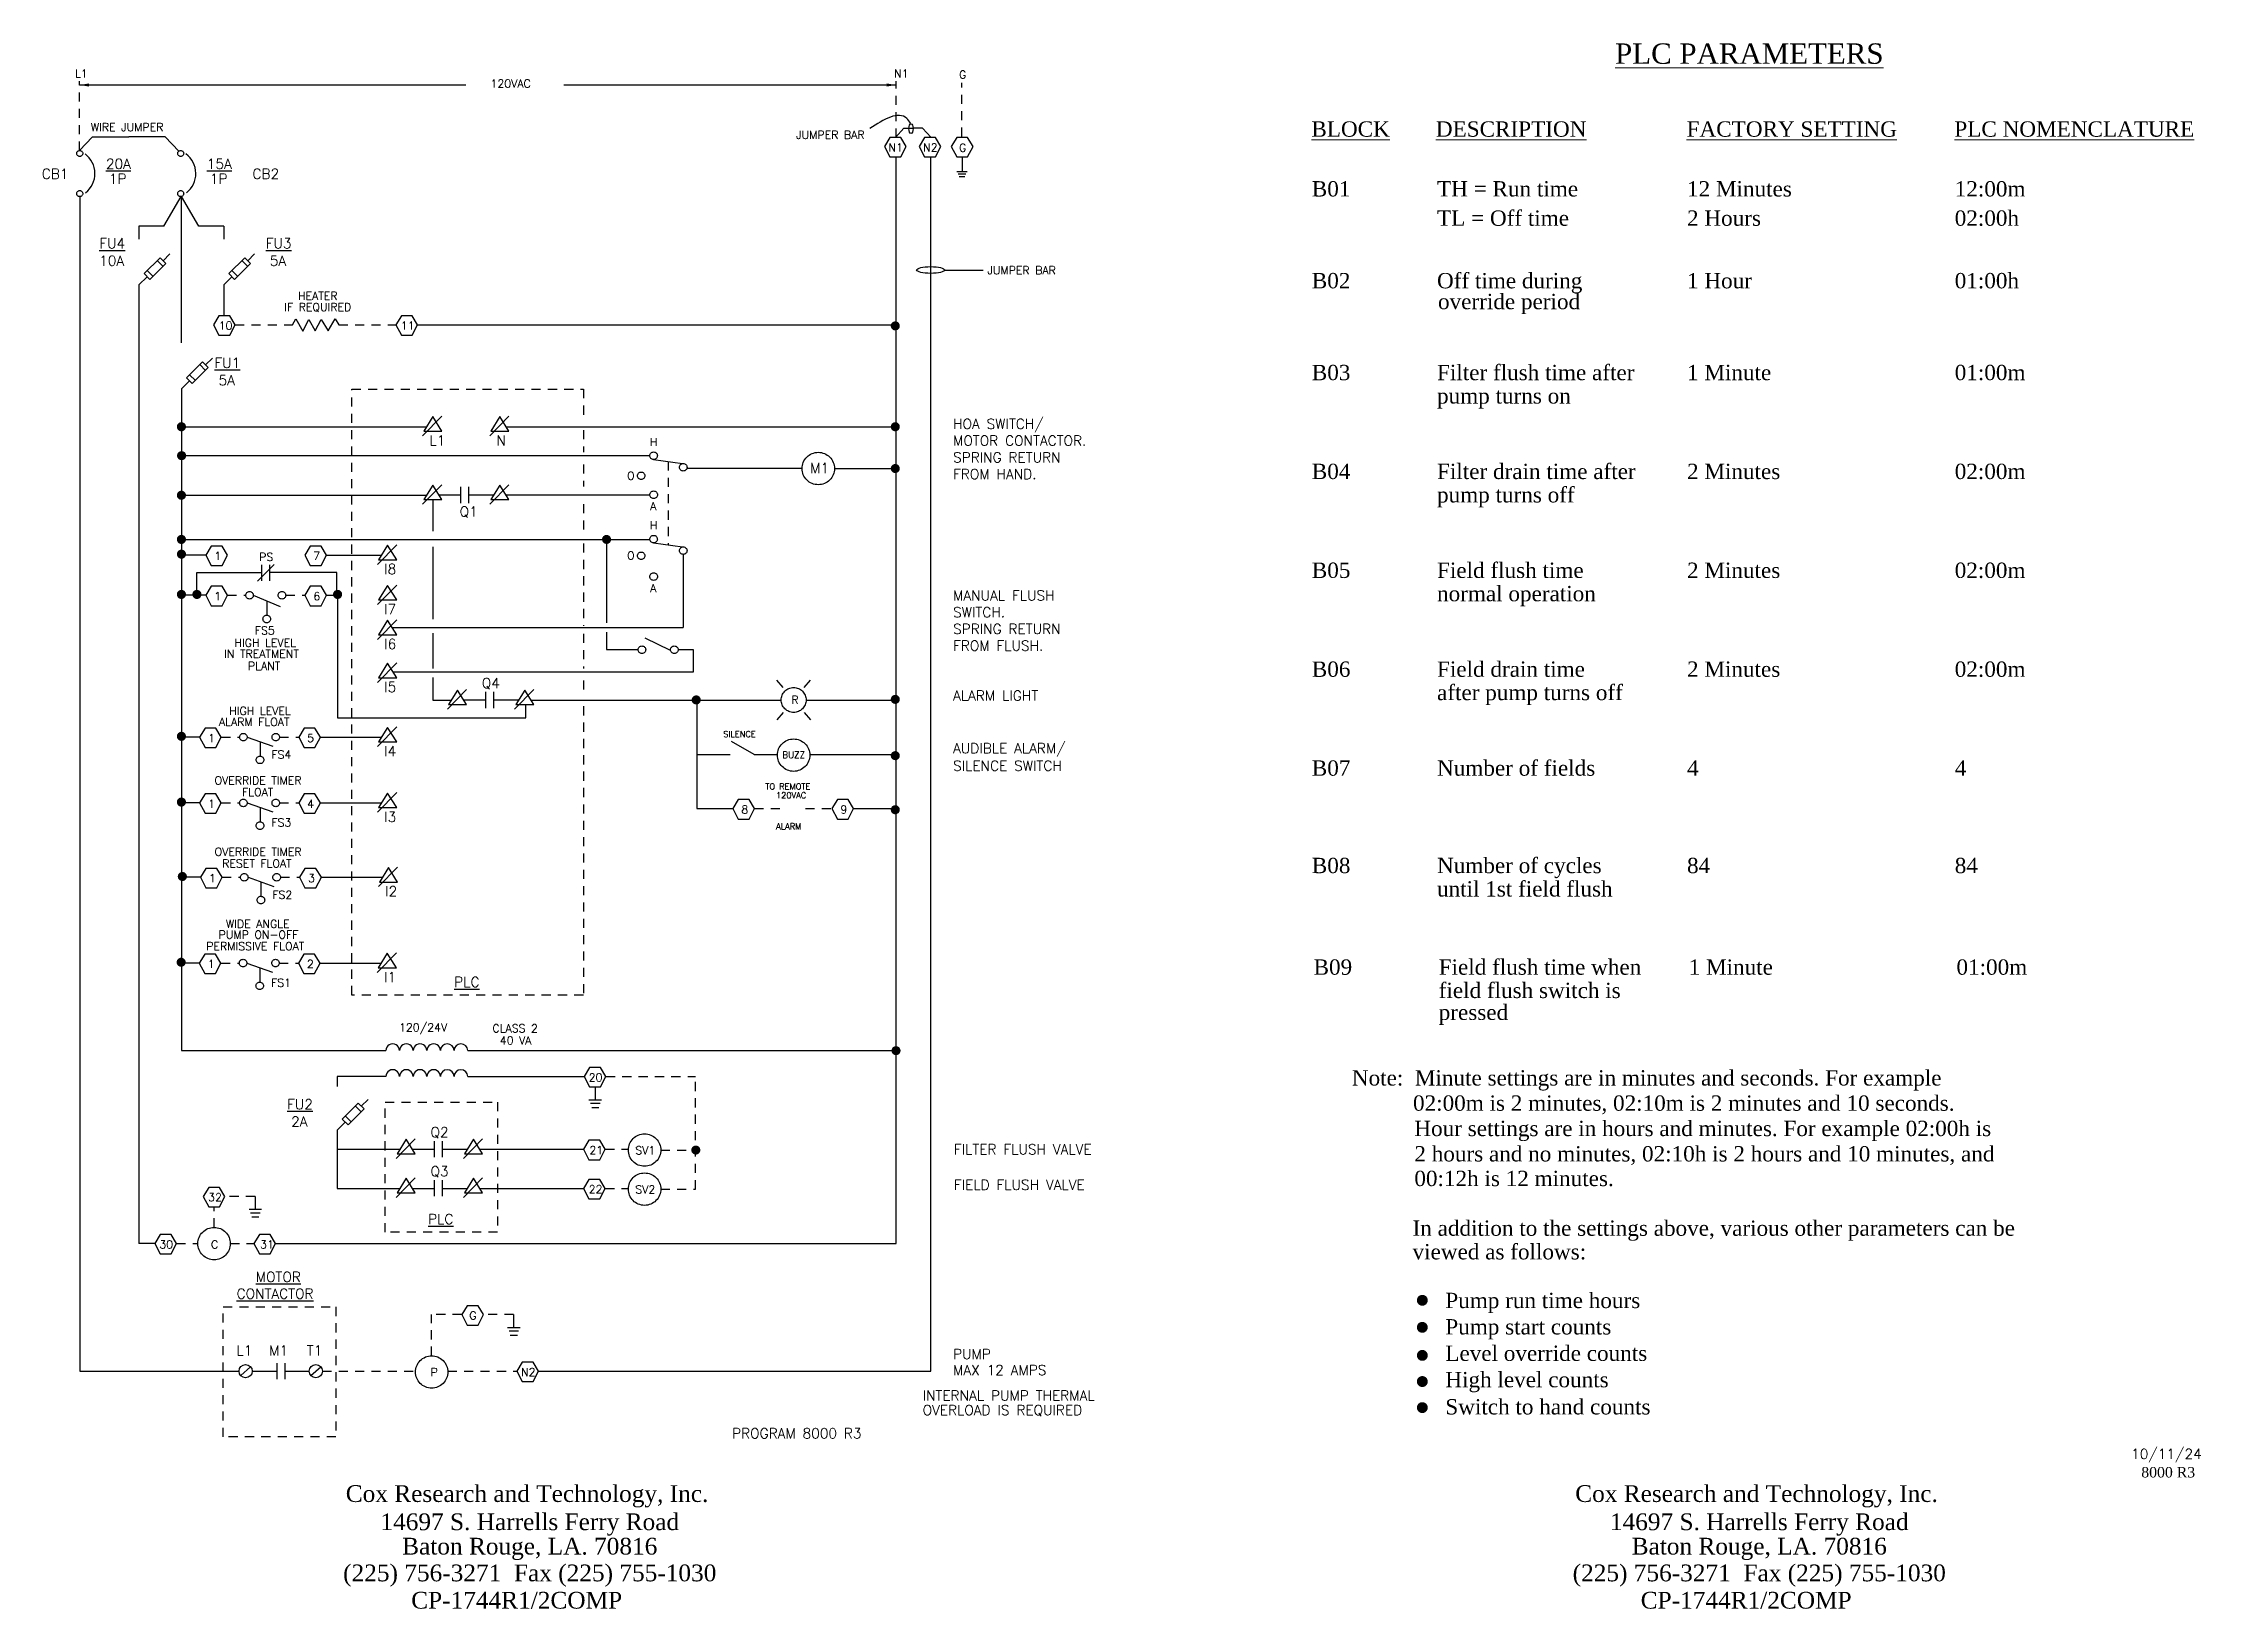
# Model space of a CAD drawing. Extents: x -283 to 170, y -177 to 25.
# Drawn here: x -61.56 to -31.87, y -147.3 to -125.75 of the extents above; entities that cross this region are included whole.
import ezdxf
from ezdxf.enums import TextEntityAlignment as Align

# ---------------------------------------------------------------- set-up
doc = ezdxf.new("R2010")
doc.units = 0
doc.header["$LTSCALE"] = 0.125
doc.header["$MEASUREMENT"] = 0
doc.linetypes.add('DASHED', pattern=[0.75, 0.5, -0.25])
doc.layers.get('0').update_dxf_attribs({"linetype": 'CONTINUOUS'})
doc.layers.add('ASHADE', color=7, linetype='CONTINUOUS')
doc.styles.get("Standard").update_dxf_attribs({"font": 'simplex.shx', "height": 0.08})
doc.styles.add('STYLE1', font='Times New Roman.ttf', dxfattribs={"height": 0.05})
doc.styles.add('STYLE3', font='Times New Roman.ttf', dxfattribs={"height": 0.0625})
doc.styles.add('TIMES NEW ROMAN', font='Times New Roman.ttf')

msp = doc.modelspace()

# ---------------------------------------------------------------- texts
at = {"lineweight": 5, "style": 'TIMES NEW ROMAN'}
for s, height, p in [('%%UPLC PARAMETERS', 0.28125, (-39.929, -126.037)), ('%%UBLOCK', 0.2109, (-44.108, -127.04)), ('%%UDESCRIPTION', 0.21094, (-42.395, -127.04)), ('%%UFACTORY SETTING', 0.21094, (-38.944, -127.04)), ('%%UPLC NOMENCLATURE', 0.21094, (-35.26, -127.04)), ('B01', 0.2109, (-44.102, -127.863)), ('TH = Run time', 0.21094, (-42.379, -127.863)), ('12 Minutes', 0.2109, (-38.939, -127.863)), ('12:00m', 0.2109, (-35.255, -127.863)), ('TL = Off time', 0.21094, (-42.379, -128.266)), ('2 Hours', 0.2109, (-38.939, -128.266)), ('02:00h', 0.2109, (-35.255, -128.266)), ('B02', 0.2109, (-44.102, -129.127)), ('Off time during ', 0.21094, (-42.379, -129.127)), ('1 Hour', 0.2109, (-38.939, -129.127)), ('01:00h', 0.2109, (-35.255, -129.127)), (' override period', 0.21094, (-42.445, -129.414)), ('B03', 0.2109, (-44.102, -130.391)), ('Filter flush time after', 0.21094, (-42.379, -130.391)), ('1 Minute', 0.2109, (-38.939, -130.391)), ('01:00m', 0.2109, (-35.255, -130.391)), ('pump turns on', 0.21094, (-42.379, -130.713)), ('Filter drain time after', 0.21094, (-42.379, -131.752)), ('B04', 0.2109, (-44.102, -131.752)), ('2 Minutes', 0.2109, (-38.939, -131.752)), ('02:00m', 0.2109, (-35.255, -131.752)), ('pump turns off', 0.21094, (-42.379, -132.074)), ('B05', 0.2109, (-44.102, -133.113)), ('Field flush time', 0.21094, (-42.379, -133.113)), ('2 Minutes', 0.2109, (-38.939, -133.113)), ('02:00m', 0.2109, (-35.255, -133.113)), ('normal operation', 0.21094, (-42.379, -133.434)), ('B06', 0.2109, (-44.102, -134.474)), ('Field drain time', 0.21094, (-42.379, -134.474)), ('2 Minutes', 0.2109, (-38.939, -134.474)), ('02:00m', 0.2109, (-35.255, -134.474)), ('after pump turns off', 0.21094, (-42.379, -134.795)), ('B07', 0.2109, (-44.102, -135.835)), ('Number of fields', 0.21094, (-42.379, -135.835)), ('4', 0.211, (-38.939, -135.835)), ('4', 0.211, (-35.255, -135.835)), ('B08', 0.2109, (-44.102, -137.176)), ('Number of cycles', 0.21094, (-42.379, -137.176)), ('84', 0.2109, (-38.939, -137.176)), ('84', 0.2109, (-35.255, -137.176)), ('until 1st field flush', 0.21094, (-42.379, -137.498)), ('B09', 0.2109, (-44.078, -138.574)), ('Field flush time when', 0.21094, (-42.356, -138.574)), ('1 Minute', 0.2109, (-38.916, -138.574)), ('01:00m', 0.2109, (-35.231, -138.574)), ('field flush switch is  ', 0.21094, (-42.356, -138.895)), ('pressed', 0.2109, (-42.356, -139.196)), ('Note:  Minute settings are in minutes and seconds. For example', 0.21094, (-43.551, -140.099)), ('    02:00m is 2 minutes, 02:10m is 2 minutes and 10 seconds. ', 0.21094, (-43.028, -140.446)), ('Hour settings are in hours and minutes. For example 02:00h is ', 0.21094, (-42.691, -140.795)), ('2 hours and no minutes, 02:10h is 2 hours and 10 minutes, and', 0.21094, (-42.691, -141.144)), ('00:12h is 12 minutes.', 0.21094, (-42.691, -141.483)), ('In addition to the settings above, various other parameters can be', 0.21094, (-42.716, -142.167)), ('viewed as follows:', 0.21094, (-42.716, -142.492)), ('  Pump run time hours', 0.21094, (-42.424, -143.162)), ('  Pump start counts', 0.21094, (-42.424, -143.525)), ('  Level override counts', 0.21094, (-42.424, -143.889)), ('  High level counts', 0.21094, (-42.424, -144.252)), ('  Switch to hand counts', 0.21094, (-42.424, -144.626))]:
    msp.add_text(s, height=height, dxfattribs=at).set_placement(p)
at = {"style": 'STYLE1'}
for s, p in [('Cox Research and Technology, Inc.', (-54.901, -145.715)), ('Cox Research and Technology, Inc.', (-37.982, -145.715)), ('14697 S. Harrells Ferry Road', (-54.864, -146.103)), ('14697 S. Harrells Ferry Road', (-37.945, -146.103)), ('Baton Rouge, LA. 70816', (-54.864, -146.439)), ('Baton Rouge, LA. 70816', (-37.945, -146.439)), ('(225) 756-3271  Fax (225) 755-1030', (-54.864, -146.807)), ('(225) 756-3271  Fax (225) 755-1030', (-37.945, -146.807)), ('CP-1744R1/2COMP', (-55.044, -147.183)), ('CP-1744R1/2COMP', (-38.125, -147.183))]:
    msp.add_text(s, height=0.23056, dxfattribs=at).set_placement(p, align=Align.MIDDLE_CENTER)
at = {"layer": 'ASHADE'}
for s, height, p in [('L1', 0.1105, (-61.122, -126.227)), ('N1', 0.1105, (-49.851, -126.227)), ('G', 0.11, (-48.957, -126.241)), ('120VAC', 0.1105, (-55.404, -126.364)), ('WIRE JUMPER ', 0.11046, (-60.904, -126.964)), ('JUMPER BAR', 0.1105, (-51.199, -127.07)), ('N1', 0.1105, (-49.928, -127.242)), ('N2', 0.1105, (-49.451, -127.242)), ('G', 0.11, (-48.957, -127.247)), ('JUMPER BAR', 0.1105, (-48.567, -128.934)), ('10', 0.1105, (-59.145, -129.695)), ('11', 0.1105, (-56.639, -129.695)), ('HOA SWITCH/', 0.13808, (-49.039, -131.062)), ('L1', 0.1381, (-56.246, -131.289)), ('N', 0.138, (-55.321, -131.289)), ('H', 0.11, (-53.211, -131.297)), ('MOTOR CONTACTOR.', 0.13808, (-49.039, -131.292)), ('M1', 0.1381, (-51.006, -131.669)), ('SPRING RETURN', 0.13808, (-49.039, -131.523)), ('O', 0.11, (-53.525, -131.762)), ('FROM HAND.', 0.1381, (-49.039, -131.753)), ('A', 0.11, (-53.206, -132.182)), ('Q1', 0.1381, (-55.829, -132.269)), ('H', 0.11, (-53.211, -132.443)), ('1', 0.11, (-59.206, -132.865)), ('PS', 0.1105, (-58.588, -132.879)), ('7', 0.11, (-57.844, -132.865)), ('I8', 0.1381, (-56.867, -133.059)), ('O', 0.11, (-53.525, -132.86)), ('1', 0.11, (-59.206, -133.419)), ('6', 0.11, (-57.842, -133.419)), ('A', 0.11, (-53.206, -133.308)), ('MANUAL FLUSH', 0.13808, (-49.039, -133.423)), ('I7', 0.1381, (-56.867, -133.613)), ('SWITCH.  ', 0.1381, (-49.039, -133.654)), ('FS5', 0.1105, (-58.648, -133.891)), ('SPRING RETURN', 0.13808, (-49.039, -133.884)), ('IN TREATMENT', 0.11046, (-59.069, -134.213)), ('HIGH LEVEL', 0.1105, (-58.928, -134.061)), ('I6', 0.1381, (-56.867, -134.091)), ('FROM FLUSH.', 0.13808, (-49.039, -134.114)), ('PLANT', 0.1105, (-58.742, -134.38)), ('Q4', 0.1381, (-55.524, -134.629)), ('I5', 0.1381, (-56.867, -134.683)), ('R', 0.11, (-51.263, -134.845)), ('ALARM LIGHT', 0.13808, (-49.039, -134.802)), ('ALARM FLOAT', 0.11046, (-59.141, -135.15)), ('HIGH LEVEL', 0.1105, (-59, -134.998)), ('1', 0.11, (-59.291, -135.371)), ('5', 0.11, (-57.927, -135.371)), ('SILENCE', 0.0828, (-52.201, -135.304)), ('AUDIBLE ALARM/', 0.13808, (-49.039, -135.526)), ('FS4', 0.1105, (-58.42, -135.6)), ('I4', 0.1381, (-56.867, -135.566)), ('BUZZ', 0.0884, (-51.389, -135.592)), ('SILENCE SWITCH', 0.13808, (-49.039, -135.767)), ('OVERRIDE TIMER', 0.11046, (-59.202, -135.955)), ('TO REMOTE', 0.0828, (-51.623, -136.024)), ('1', 0.11, (-59.291, -136.276)), (' FLOAT', 0.1105, (-58.9, -136.116)), ('4', 0.11, (-57.927, -136.276)), ('8', 0.11, (-51.953, -136.355)), ('120VAC', 0.0828, (-51.475, -136.146)), ('9', 0.11, (-50.589, -136.355)), ('FS3', 0.1105, (-58.42, -136.534)), ('I3', 0.1381, (-56.867, -136.471)), ('ALARM', 0.0828, (-51.475, -136.573)), ('OVERRIDE TIMER', 0.11046, (-59.201, -136.937)), ('RESET FLOAT', 0.11046, (-59.097, -137.098)), ('1', 0.11, (-59.279, -137.3)), ('FS2', 0.1105, (-58.407, -137.529)), ('3', 0.11, (-57.914, -137.3)), ('I2', 0.1381, (-56.854, -137.495)), ('PUMP ON-OFF', 0.11046, (-59.146, -138.078)), ('WIDE ANGLE', 0.1105, (-59.045, -137.93)), ('PERMISSIVE FLOAT', 0.11046, (-59.316, -138.237)), ('1', 0.11, (-59.295, -138.481)), ('FS1', 0.1105, (-58.424, -138.739)), ('2', 0.11, (-57.931, -138.481)), ('I1', 0.1381, (-56.87, -138.675)), ('%%uPLC', 0.1381, (-55.904, -138.743)), ('120/24V', 0.1105, (-56.663, -139.355)), ('CLASS 2', 0.1105, (-55.378, -139.367)), ('40 VA', 0.1105, (-55.277, -139.533)), ('20', 0.1105, (-54.053, -140.043)), ('Q2', 0.1381, (-56.23, -140.81)), ('21', 0.1105, (-54.044, -141.044)), ('SV1', 0.1105, (-53.412, -141.046)), ('FILTER FLUSH VALVE', 0.13808, (-49.027, -141.046)), ('Q3', 0.1381, (-56.23, -141.348)), ('32', 0.1105, (-59.29, -141.692)), ('22', 0.1105, (-54.053, -141.582)), ('SV2', 0.1105, (-53.412, -141.584)), ('FIELD FLUSH VALVE', 0.13808, (-49.027, -141.535)), ('%%uPLC', 0.1381, (-56.264, -142.006)), ('30', 0.1105, (-59.962, -142.341)), ('C', 0.11, (-59.251, -142.342)), ('31', 0.1105, (-58.575, -142.341)), ('%%uMOTOR', 0.1381, (-58.635, -142.802)), ('%%uCONTACTOR', 0.13808, (-58.898, -143.033)), ('G', 0.11, (-55.696, -143.319)), ('P ', 0.1105, (-56.23, -144.1)), ('N2', 0.1105, (-54.984, -144.098)), ('PUMP ', 0.1381, (-49.039, -143.864)), ('MAX 12 AMPS', 0.13808, (-49.039, -144.084)), ('INTERNAL PUMP THERMAL', 0.13808, (-49.458, -144.435)), ('OVERLOAD IS REQUIRED', 0.13808, (-49.458, -144.635)), ('PROGRAM 8000 R3', 0.13808, (-52.08, -144.955))]:
    msp.add_text(s, height=height, dxfattribs=at).set_placement(p)
for s, height, p in [('%%U20A', 0.1381, (-60.525, -127.483)), ('%%U15A', 0.1381, (-59.136, -127.483)), ('CB1', 0.1381, (-61.395, -127.62)), ('1P', 0.1381, (-60.534, -127.688)), ('1P', 0.1381, (-59.145, -127.688)), ('CB2', 0.1381, (-58.496, -127.62)), ('%%UFU4', 0.1381, (-60.61, -128.577)), ('%%UFU3', 0.1381, (-58.32, -128.577)), ('10A', 0.1381, (-60.618, -128.816)), ('5A', 0.1381, (-58.329, -128.816)), ('IF REQUIRED', 0.11046, (-57.781, -129.44)), ('HEATER', 0.1105, (-57.781, -129.286)), ('%%UFU1', 0.1381, (-59.026, -130.222)), ('5A', 0.1381, (-59.034, -130.461)), ('%%UFU2', 0.1381, (-58.026, -140.426)), ('2A', 0.1381, (-58.035, -140.665)), ('L1', 0.1381, (-58.792, -143.813)), ('M1', 0.1381, (-58.32, -143.813)), ('T1', 0.1381, (-57.826, -143.813))]:
    msp.add_text(s, height=height, dxfattribs=at).set_placement(p, align=Align.CENTER)
at = {"layer": 'ASHADE', "lineweight": 5}
msp.add_text('10/11/24', height=0.1381, dxfattribs=at).set_placement((-32.827, -145.238))
at = {"layer": 'ASHADE', "lineweight": 5, "style": 'STYLE3'}
msp.add_text('8000 R3', height=0.1437, dxfattribs=at).set_placement((-32.688, -145.493))

# ---------------------------------------------------------------- linework, layer by layer
at = {"lineweight": 5, "const_width": 0.075}
for points in [[(-42.619, -143.055, 1), (-42.544, -143.055, 1)], [(-42.619, -143.427, 1), (-42.544, -143.427, 1)], [(-42.619, -143.813, 1), (-42.544, -143.813, 1)], [(-42.619, -144.173, 1), (-42.544, -144.173, 1)], [(-42.619, -144.532, 1), (-42.544, -144.532, 1)]]:
    msp.add_lwpolyline(points, format="xyb", close=True, dxfattribs=at)
at = {"layer": 'ASHADE', "linetype": 'DASHED', "ltscale": 2}
for p, q in [((-61.059, -127.23), (-61.059, -126.276)), ((-49.824, -127.051), (-49.824, -126.276)), ((-48.918, -127.039), (-48.918, -126.3)), ((-58.918, -129.628), (-58.131, -129.628)), ((-57.493, -129.628), (-56.706, -129.628)), ((-52.961, -131.511), (-52.961, -132.659)), ((-59.024, -133.352), (-58.772, -133.352)), ((-58.223, -133.352), (-57.959, -133.352)), ((-59.109, -135.304), (-58.857, -135.304)), ((-58.308, -135.304), (-58.044, -135.304)), ((-59.109, -136.209), (-58.857, -136.209)), ((-58.308, -136.209), (-58.044, -136.209)), ((-51.771, -136.288), (-51.418, -136.288)), ((-51.069, -136.288), (-50.706, -136.288)), ((-59.097, -137.233), (-58.845, -137.233)), ((-58.295, -137.233), (-58.031, -137.233)), ((-59.113, -138.414), (-58.861, -138.414)), ((-58.312, -138.414), (-58.048, -138.414)), ((-53.816, -139.976), (-52.583, -139.976)), ((-52.583, -141.525), (-52.583, -139.976)), ((-53.825, -140.977), (-53.507, -140.977)), ((-53.061, -140.987), (-52.583, -140.987)), ((-58.644, -141.625), (-59.058, -141.625)), ((-53.825, -141.515), (-53.507, -141.515)), ((-53.061, -141.525), (-52.583, -141.525)), ((-59.208, -142.051), (-59.208, -141.768)), ((-59.725, -142.274), (-59.431, -142.274)), ((-58.985, -142.274), (-58.659, -142.274)), ((-55.8, -143.252), (-56.214, -143.252)), ((-56.214, -143.818), (-56.214, -143.252)), ((-55.087, -143.252), (-55.501, -143.252)), ((-57.718, -144.031), (-56.437, -144.031)), ((-55.991, -144.031), (-55.043, -144.031))]:
    msp.add_line(p, q, dxfattribs=at)
at = {"layer": 'ASHADE'}
for p, q in [((-55.746, -126.329), (-61.059, -126.329)), ((-49.824, -126.329), (-54.394, -126.329)), ((-61.059, -127.23), (-60.88, -127.044)), ((-60.88, -127.044), (-60.38, -127.044)), ((-59.88, -127.044), (-60.38, -127.044)), ((-59.693, -127.239), (-59.88, -127.044)), ((-49.832, -127.051), (-49.715, -126.923)), ((-49.715, -126.923), (-49.587, -126.923)), ((-49.458, -126.923), (-49.587, -126.923)), ((-49.342, -127.051), (-49.458, -126.923)), ((-49.824, -142.274), (-49.824, -127.318)), ((-49.347, -144.031), (-49.347, -127.318)), ((-48.914, -127.318), (-48.914, -127.517)), ((-48.989, -127.517), (-48.843, -127.517)), ((-48.971, -127.552), (-48.861, -127.552)), ((-48.957, -127.586), (-48.875, -127.586)), ((-61.056, -127.865), (-61.056, -144.031)), ((-59.899, -128.27), (-59.66, -127.864)), ((-59.657, -129.878), (-59.657, -127.864)), ((-59.419, -128.27), (-59.657, -127.864)), ((-59.657, -128.165), (-59.657, -127.864)), ((-59.899, -128.27), (-60.242, -128.27)), ((-60.242, -128.27), (-60.242, -128.452)), ((-59.076, -128.27), (-59.419, -128.27)), ((-59.076, -128.27), (-59.076, -128.452)), ((-59.99, -128.743), (-59.912, -128.822)), ((-59.911, -128.747), (-59.816, -128.652)), ((-58.825, -128.743), (-58.746, -128.822)), ((-58.745, -128.747), (-58.651, -128.652)), ((-60.242, -129.077), (-60.131, -128.967)), ((-60.242, -129.077), (-60.242, -142.274)), ((-60.129, -128.882), (-60.05, -128.96)), ((-59.076, -129.077), (-58.965, -128.967)), ((-59.076, -129.077), (-59.076, -129.496)), ((-58.964, -128.882), (-58.885, -128.96)), ((-49.154, -128.875), (-48.627, -128.875)), ((-58.131, -129.628), (-58.083, -129.546)), ((-58.083, -129.546), (-57.987, -129.717)), ((-57.987, -129.717), (-57.902, -129.554)), ((-57.902, -129.554), (-57.815, -129.713)), ((-57.815, -129.713), (-57.734, -129.558)), ((-57.734, -129.558), (-57.636, -129.714)), ((-57.636, -129.714), (-57.544, -129.547)), ((-57.544, -129.547), (-57.493, -129.628)), ((-56.407, -129.628), (-49.824, -129.628)), ((-59.545, -130.316), (-59.466, -130.394)), ((-59.406, -130.177), (-59.327, -130.256)), ((-59.326, -130.181), (-59.232, -130.086)), ((-59.657, -130.512), (-59.547, -130.401)), ((-59.657, -130.512), (-59.657, -131.348)), ((-56.075, -130.887), (-56.339, -131.156)), ((-55.15, -130.887), (-55.414, -131.156)), ((-59.657, -131.032), (-59.657, -139.619)), ((-59.657, -131.032), (-56.287, -131.032)), ((-55.188, -131.032), (-49.824, -131.032)), ((-50.671, -131.032), (-49.824, -131.032)), ((-59.655, -131.43), (-53.212, -131.43)), ((-53.16, -131.483), (-52.762, -131.539)), ((-56.075, -131.83), (-56.339, -132.099)), ((-55.15, -131.83), (-55.414, -132.099)), ((-51.117, -131.607), (-52.703, -131.607)), ((-50.671, -131.607), (-49.824, -131.607)), ((-59.657, -131.975), (-56.287, -131.975)), ((-56.199, -132.035), (-56.199, -132.47)), ((-56.115, -131.971), (-55.816, -131.971)), ((-55.705, -131.971), (-55.36, -131.971)), ((-55.19, -131.967), (-53.211, -131.967)), ((-53.211, -132.589), (-59.657, -132.589)), ((-56.695, -132.657), (-56.96, -132.926)), ((-56.199, -132.685), (-56.199, -133.68)), ((-53.807, -132.589), (-53.807, -133.73)), ((-53.16, -132.631), (-52.762, -132.687)), ((-59.323, -132.798), (-59.657, -132.798)), ((-57.66, -132.798), (-56.905, -132.798)), ((-52.752, -132.789), (-52.752, -133.795)), ((-56.695, -133.211), (-56.96, -133.48)), ((-59.323, -133.352), (-59.657, -133.352)), ((-58.668, -133.352), (-58.299, -133.504)), ((-58.484, -133.428), (-58.484, -133.626)), ((-56.695, -133.689), (-56.96, -133.958)), ((-56.758, -133.795), (-52.752, -133.795)), ((-56.199, -133.873), (-56.199, -134.359)), ((-53.807, -133.861), (-53.807, -134.1)), ((-53.807, -134.1), (-53.372, -134.1)), ((-52.926, -134.11), (-53.277, -133.94)), ((-52.823, -134.1), (-52.616, -134.1)), ((-52.616, -134.1), (-52.616, -134.41)), ((-56.695, -134.28), (-56.96, -134.55)), ((-52.616, -134.41), (-56.742, -134.41)), ((-56.199, -134.484), (-56.199, -134.795)), ((-56.199, -134.795), (-55.945, -134.795)), ((-55.733, -134.65), (-55.997, -134.919)), ((-55.773, -134.792), (-55.474, -134.792)), ((-55.363, -134.792), (-55.018, -134.792)), ((-54.808, -134.65), (-55.072, -134.919)), ((-54.846, -134.795), (-51.404, -134.795)), ((-52.567, -134.795), (-52.567, -136.288)), ((-51.378, -134.622), (-51.464, -134.52)), ((-51.088, -134.622), (-51.002, -134.52)), ((-51.062, -134.795), (-49.824, -134.795)), ((-51.378, -134.963), (-51.464, -135.064)), ((-51.088, -134.963), (-51.002, -135.064)), ((-59.408, -135.304), (-59.657, -135.304)), ((-58.754, -135.304), (-58.398, -135.429)), ((-58.576, -135.367), (-58.576, -135.565)), ((-57.745, -135.304), (-56.905, -135.304)), ((-56.695, -135.163), (-56.96, -135.432)), ((-51.774, -135.542), (-52.086, -135.363)), ((-52.567, -135.542), (-52.104, -135.542)), ((-51.774, -135.542), (-51.456, -135.542)), ((-51.01, -135.542), (-49.824, -135.542)), ((-59.408, -136.209), (-59.657, -136.209)), ((-58.754, -136.209), (-58.398, -136.334)), ((-58.576, -136.272), (-58.576, -136.47)), ((-57.745, -136.209), (-56.905, -136.209)), ((-56.695, -136.068), (-56.96, -136.337)), ((-52.567, -136.288), (-52.07, -136.288)), ((-50.407, -136.288), (-49.824, -136.288)), ((-56.683, -137.092), (-56.947, -137.361)), ((-59.396, -137.233), (-59.645, -137.233)), ((-58.741, -137.233), (-58.386, -137.358)), ((-58.563, -137.296), (-58.563, -137.494)), ((-57.732, -137.233), (-56.892, -137.233)), ((-56.699, -138.273), (-56.964, -138.542)), ((-59.412, -138.414), (-59.661, -138.414)), ((-58.757, -138.414), (-58.402, -138.539)), ((-58.58, -138.476), (-58.58, -138.675)), ((-57.749, -138.414), (-56.909, -138.414)), ((-59.657, -139.619), (-56.845, -139.619)), ((-55.717, -139.619), (-49.824, -139.619)), ((-56.845, -139.976), (-57.513, -139.976)), ((-57.513, -139.976), (-57.513, -140.114)), ((-55.717, -139.976), (-54.115, -139.976)), ((-53.966, -140.119), (-53.966, -140.294)), ((-57.262, -140.381), (-57.183, -140.46)), ((-57.182, -140.385), (-57.088, -140.29)), ((-54.049, -140.294), (-53.876, -140.294)), ((-54.027, -140.344), (-53.897, -140.344)), ((-54.011, -140.402), (-53.914, -140.402)), ((-57.513, -140.715), (-57.402, -140.605)), ((-57.513, -140.715), (-57.513, -141.515)), ((-57.4, -140.52), (-57.322, -140.598)), ((-57.513, -140.977), (-56.651, -140.977)), ((-56.439, -140.832), (-56.703, -141.101)), ((-56.477, -140.977), (-56.18, -140.977)), ((-56.07, -140.977), (-55.726, -140.977)), ((-55.514, -140.832), (-55.778, -141.101)), ((-55.552, -140.977), (-54.124, -140.977)), ((-58.644, -141.625), (-58.644, -141.799)), ((-57.513, -141.515), (-56.651, -141.515)), ((-56.439, -141.37), (-56.703, -141.639)), ((-56.477, -141.515), (-56.18, -141.515)), ((-56.07, -141.515), (-55.726, -141.515)), ((-55.514, -141.37), (-55.778, -141.639)), ((-55.552, -141.515), (-54.124, -141.515)), ((-58.727, -141.8), (-58.555, -141.8)), ((-58.706, -141.85), (-58.576, -141.85)), ((-58.69, -141.907), (-58.592, -141.907)), ((-60.024, -142.274), (-60.242, -142.274)), ((-55.087, -143.252), (-55.087, -143.427)), ((-55.17, -143.428), (-54.998, -143.428)), ((-55.149, -143.477), (-55.019, -143.477)), ((-55.133, -143.535), (-55.035, -143.535)), ((-58.842, -144.091), (-58.706, -143.971)), ((-57.876, -144.091), (-57.74, -143.971)), ((-61.056, -144.031), (-58.864, -144.031)), ((-58.683, -144.031), (-58.346, -144.031)), ((-58.235, -144.031), (-57.899, -144.031)), ((-54.744, -144.031), (-49.347, -144.031))]:
    msp.add_line(p, q, dxfattribs=at)
at = {"layer": 'ASHADE', "ltscale": 0.25}
for p, q in [((-58.611, -133.159), (-58.382, -132.93)), ((-59.447, -133.037), (-58.556, -133.037)), ((-59.447, -133.309), (-59.447, -133.037)), ((-57.517, -133.037), (-58.445, -133.037)), ((-57.517, -133.31), (-57.517, -133.037)), ((-57.66, -133.352), (-57.48, -133.352)), ((-57.509, -133.34), (-57.509, -135.037)), ((-57.509, -135.037), (-54.918, -135.037)), ((-54.918, -135.037), (-54.918, -134.856)), ((-58.361, -142.274), (-49.824, -142.274))]:
    msp.add_line(p, q, dxfattribs=at)
at = {"layer": 'ASHADE'}
for points in [[(-49.757, -127.318), (-49.683, -127.175), (-49.757, -127.051), (-49.907, -127.051), (-49.982, -127.175), (-49.907, -127.318)], [(-49.281, -127.318), (-49.206, -127.175), (-49.281, -127.051), (-49.43, -127.051), (-49.505, -127.175), (-49.43, -127.318)], [(-48.839, -127.318), (-48.764, -127.175), (-48.839, -127.051), (-48.988, -127.051), (-49.063, -127.175), (-48.988, -127.318)], [(-60.172, -128.925), (-59.952, -128.705), (-59.874, -128.784), (-60.094, -129.004)], [(-59.007, -128.925), (-58.787, -128.705), (-58.708, -128.784), (-58.928, -129.004)], [(-58.993, -129.772), (-58.918, -129.628), (-58.993, -129.505), (-59.142, -129.505), (-59.217, -129.628), (-59.142, -129.772)], [(-56.481, -129.772), (-56.407, -129.628), (-56.481, -129.505), (-56.631, -129.505), (-56.706, -129.628), (-56.631, -129.772)], [(-59.588, -130.359), (-59.368, -130.139), (-59.289, -130.218), (-59.509, -130.438)], [(-56.2, -130.893), (-56.324, -131.092), (-56.075, -131.092)], [(-55.275, -130.893), (-55.399, -131.092), (-55.15, -131.092)], [(-56.2, -131.836), (-56.324, -132.035), (-56.075, -132.035)], [(-55.275, -131.836), (-55.399, -132.035), (-55.15, -132.035)], [(-59.099, -132.941), (-59.024, -132.798), (-59.099, -132.675), (-59.248, -132.675), (-59.323, -132.798), (-59.248, -132.941)], [(-57.735, -132.941), (-57.66, -132.798), (-57.735, -132.675), (-57.884, -132.675), (-57.959, -132.798), (-57.884, -132.941)], [(-56.821, -132.663), (-56.945, -132.862), (-56.695, -132.862)], [(-59.099, -133.495), (-59.024, -133.352), (-59.099, -133.228), (-59.248, -133.228), (-59.323, -133.352), (-59.248, -133.495)], [(-57.735, -133.495), (-57.66, -133.352), (-57.735, -133.228), (-57.884, -133.228), (-57.959, -133.352), (-57.884, -133.495)], [(-56.821, -133.217), (-56.945, -133.416), (-56.695, -133.416)], [(-56.821, -133.695), (-56.945, -133.894), (-56.695, -133.894)], [(-56.821, -134.287), (-56.945, -134.486), (-56.695, -134.486)], [(-55.858, -134.657), (-55.983, -134.856), (-55.733, -134.856)], [(-54.933, -134.657), (-55.057, -134.856), (-54.808, -134.856)], [(-59.184, -135.448), (-59.109, -135.304), (-59.184, -135.181), (-59.333, -135.181), (-59.408, -135.304), (-59.333, -135.448)], [(-57.82, -135.448), (-57.745, -135.304), (-57.82, -135.181), (-57.969, -135.181), (-58.044, -135.304), (-57.969, -135.448)], [(-56.821, -135.17), (-56.945, -135.369), (-56.695, -135.369)], [(-59.184, -136.352), (-59.109, -136.209), (-59.184, -136.086), (-59.333, -136.086), (-59.408, -136.209), (-59.333, -136.352)], [(-57.82, -136.352), (-57.745, -136.209), (-57.82, -136.086), (-57.969, -136.086), (-58.044, -136.209), (-57.969, -136.352)], [(-56.821, -136.075), (-56.945, -136.274), (-56.695, -136.274)], [(-51.846, -136.431), (-51.771, -136.288), (-51.846, -136.164), (-51.995, -136.164), (-52.07, -136.288), (-51.995, -136.431)], [(-50.482, -136.431), (-50.407, -136.288), (-50.482, -136.164), (-50.631, -136.164), (-50.706, -136.288), (-50.631, -136.431)], [(-59.171, -137.377), (-59.097, -137.233), (-59.171, -137.11), (-59.321, -137.11), (-59.396, -137.233), (-59.321, -137.377)], [(-57.807, -137.377), (-57.732, -137.233), (-57.807, -137.11), (-57.957, -137.11), (-58.031, -137.233), (-57.957, -137.377)], [(-56.808, -137.099), (-56.932, -137.298), (-56.683, -137.298)], [(-59.188, -138.557), (-59.113, -138.414), (-59.188, -138.291), (-59.337, -138.291), (-59.412, -138.414), (-59.337, -138.557)], [(-57.824, -138.557), (-57.749, -138.414), (-57.824, -138.291), (-57.973, -138.291), (-58.048, -138.414), (-57.973, -138.557)], [(-56.825, -138.279), (-56.949, -138.478), (-56.699, -138.478)], [(-53.891, -140.119), (-53.816, -139.976), (-53.891, -139.853), (-54.04, -139.853), (-54.115, -139.976), (-54.04, -140.119)], [(-57.444, -140.563), (-57.224, -140.343), (-57.145, -140.422), (-57.365, -140.642)], [(-56.565, -140.838), (-56.689, -141.037), (-56.439, -141.037)], [(-55.64, -140.838), (-55.764, -141.037), (-55.514, -141.037)], [(-53.9, -141.12), (-53.825, -140.977), (-53.9, -140.853), (-54.05, -140.853), (-54.124, -140.977), (-54.05, -141.12)], [(-59.133, -141.768), (-59.058, -141.625), (-59.133, -141.501), (-59.282, -141.501), (-59.357, -141.625), (-59.282, -141.768)], [(-56.565, -141.376), (-56.689, -141.575), (-56.439, -141.575)], [(-55.64, -141.376), (-55.764, -141.575), (-55.514, -141.575)], [(-53.9, -141.658), (-53.825, -141.515), (-53.9, -141.391), (-54.05, -141.391), (-54.124, -141.515), (-54.05, -141.658)], [(-59.799, -142.417), (-59.725, -142.274), (-59.799, -142.151), (-59.949, -142.151), (-60.024, -142.274), (-59.949, -142.417)], [(-58.435, -142.417), (-58.361, -142.274), (-58.435, -142.151), (-58.585, -142.151), (-58.659, -142.274), (-58.585, -142.417)], [(-55.576, -143.396), (-55.501, -143.252), (-55.576, -143.129), (-55.725, -143.129), (-55.8, -143.252), (-55.725, -143.396)], [(-54.819, -144.174), (-54.744, -144.031), (-54.819, -143.908), (-54.968, -143.908), (-55.043, -144.031), (-54.968, -144.174)]]:
    msp.add_lwpolyline(points, close=True, dxfattribs=at)
for points in [[(-61.056, -127.23, -0.098491), (-61.041, -127.233, -0.098491), (-61.027, -127.242, -0.098491), (-61.018, -127.255, -0.098491), (-61.015, -127.271, -0.098491), (-61.018, -127.287, -0.098491), (-61.027, -127.3, -0.098491), (-61.041, -127.309, -0.098491), (-61.056, -127.312, -0.098491), (-61.072, -127.309, -0.098491), (-61.086, -127.3, -0.098491), (-61.095, -127.287, -0.098491), (-61.098, -127.271, -0.098491), (-61.095, -127.255, -0.098491), (-61.086, -127.242, -0.098491), (-61.072, -127.233, -0.098491)], [(-59.667, -127.23, -0.098491), (-59.651, -127.233, -0.098491), (-59.638, -127.242, -0.098491), (-59.629, -127.255, -0.098491), (-59.626, -127.271, -0.098491), (-59.629, -127.287, -0.098491), (-59.638, -127.3, -0.098491), (-59.651, -127.309, -0.098491), (-59.667, -127.312, -0.098491), (-59.683, -127.309, -0.098491), (-59.696, -127.3, -0.098491), (-59.705, -127.287, -0.098491), (-59.708, -127.271, -0.098491), (-59.705, -127.255, -0.098491), (-59.696, -127.242, -0.098491), (-59.683, -127.233, -0.098491)], [(-61.056, -127.782, -0.098491), (-61.041, -127.785, -0.098491), (-61.027, -127.794, -0.098491), (-61.018, -127.808, -0.098491), (-61.015, -127.823, -0.098491), (-61.018, -127.839, -0.098491), (-61.027, -127.853, -0.098491), (-61.041, -127.862, -0.098491), (-61.056, -127.865, -0.098491), (-61.072, -127.862, -0.098491), (-61.086, -127.853, -0.098491), (-61.095, -127.839, -0.098491), (-61.098, -127.823, -0.098491), (-61.095, -127.808, -0.098491), (-61.086, -127.794, -0.098491), (-61.072, -127.785, -0.098491)], [(-59.667, -127.782, -0.098491), (-59.651, -127.785, -0.098491), (-59.638, -127.794, -0.098491), (-59.629, -127.808, -0.098491), (-59.626, -127.823, -0.098491), (-59.629, -127.839, -0.098491), (-59.638, -127.853, -0.098491), (-59.651, -127.862, -0.098491), (-59.667, -127.865, -0.098491), (-59.683, -127.862, -0.098491), (-59.696, -127.853, -0.098491), (-59.705, -127.839, -0.098491), (-59.708, -127.823, -0.098491), (-59.705, -127.808, -0.098491), (-59.696, -127.794, -0.098491), (-59.683, -127.785, -0.098491)], [(-53.16, -131.379, -0.098491), (-53.14, -131.383, -0.098491), (-53.124, -131.395, -0.098491), (-53.112, -131.411, -0.098491), (-53.108, -131.431, -0.098491), (-53.112, -131.451, -0.098491), (-53.124, -131.468, -0.098491), (-53.14, -131.479, -0.098491), (-53.16, -131.483, -0.098491), (-53.18, -131.479, -0.098491), (-53.197, -131.468, -0.098491), (-53.208, -131.451, -0.098491), (-53.212, -131.431, -0.098491), (-53.208, -131.411, -0.098491), (-53.197, -131.395, -0.098491), (-53.18, -131.383, -0.098491)], [(-51.117, -131.607, -0.098491), (-51.1, -131.522, -0.098491), (-51.051, -131.449, -0.098491), (-50.979, -131.401, -0.098491), (-50.894, -131.384, -0.098491), (-50.809, -131.401, -0.098491), (-50.736, -131.449, -0.098491), (-50.688, -131.522, -0.098491), (-50.671, -131.607, -0.098491), (-50.688, -131.692, -0.098491), (-50.736, -131.765, -0.098491), (-50.809, -131.813, -0.098491), (-50.894, -131.83, -0.098491), (-50.979, -131.813, -0.098491), (-51.051, -131.765, -0.098491), (-51.1, -131.692, -0.098491)], [(-53.331, -131.655, -0.098491), (-53.311, -131.659, -0.098491), (-53.294, -131.67, -0.098491), (-53.283, -131.687, -0.098491), (-53.279, -131.707, -0.098491), (-53.283, -131.727, -0.098491), (-53.294, -131.743, -0.098491), (-53.311, -131.755, -0.098491), (-53.331, -131.759, -0.098491), (-53.351, -131.755, -0.098491), (-53.367, -131.743, -0.098491), (-53.379, -131.727, -0.098491), (-53.383, -131.707, -0.098491), (-53.379, -131.687, -0.098491), (-53.367, -131.67, -0.098491), (-53.351, -131.659, -0.098491)], [(-52.752, -131.538, -0.098491), (-52.732, -131.542, -0.098491), (-52.716, -131.553, -0.098491), (-52.704, -131.57, -0.098491), (-52.7, -131.59, -0.098491), (-52.704, -131.61, -0.098491), (-52.716, -131.626, -0.098491), (-52.732, -131.638, -0.098491), (-52.752, -131.642, -0.098491), (-52.772, -131.638, -0.098491), (-52.789, -131.626, -0.098491), (-52.8, -131.61, -0.098491), (-52.804, -131.59, -0.098491), (-52.8, -131.57, -0.098491), (-52.789, -131.553, -0.098491), (-52.772, -131.542, -0.098491)], [(-53.159, -131.916, -0.098491), (-53.139, -131.92, -0.098491), (-53.122, -131.932, -0.098491), (-53.111, -131.948, -0.098491), (-53.107, -131.968, -0.098491), (-53.111, -131.988, -0.098491), (-53.122, -132.005, -0.098491), (-53.139, -132.016, -0.098491), (-53.159, -132.02, -0.098491), (-53.179, -132.016, -0.098491), (-53.196, -132.005, -0.098491), (-53.207, -131.988, -0.098491), (-53.211, -131.968, -0.098491), (-53.207, -131.948, -0.098491), (-53.196, -131.932, -0.098491), (-53.179, -131.92, -0.098491)], [(-53.16, -132.527, -0.098491), (-53.14, -132.531, -0.098491), (-53.124, -132.542, -0.098491), (-53.112, -132.559, -0.098491), (-53.108, -132.579, -0.098491), (-53.112, -132.599, -0.098491), (-53.124, -132.615, -0.098491), (-53.14, -132.627, -0.098491), (-53.16, -132.631, -0.098491), (-53.18, -132.627, -0.098491), (-53.197, -132.615, -0.098491), (-53.208, -132.599, -0.098491), (-53.212, -132.579, -0.098491), (-53.208, -132.559, -0.098491), (-53.197, -132.542, -0.098491), (-53.18, -132.531, -0.098491)], [(-52.752, -132.686, -0.098491), (-52.732, -132.69, -0.098491), (-52.716, -132.701, -0.098491), (-52.704, -132.718, -0.098491), (-52.7, -132.737, -0.098491), (-52.704, -132.757, -0.098491), (-52.716, -132.774, -0.098491), (-52.732, -132.785, -0.098491), (-52.752, -132.789, -0.098491), (-52.772, -132.785, -0.098491), (-52.789, -132.774, -0.098491), (-52.8, -132.757, -0.098491), (-52.804, -132.737, -0.098491), (-52.8, -132.718, -0.098491), (-52.789, -132.701, -0.098491), (-52.772, -132.69, -0.098491)], [(-53.331, -132.756, -0.098491), (-53.311, -132.76, -0.098491), (-53.294, -132.771, -0.098491), (-53.283, -132.788, -0.098491), (-53.279, -132.808, -0.098491), (-53.283, -132.827, -0.098491), (-53.294, -132.844, -0.098491), (-53.311, -132.855, -0.098491), (-53.331, -132.859, -0.098491), (-53.351, -132.855, -0.098491), (-53.367, -132.844, -0.098491), (-53.379, -132.827, -0.098491), (-53.383, -132.808, -0.098491), (-53.379, -132.788, -0.098491), (-53.367, -132.771, -0.098491), (-53.351, -132.76, -0.098491)], [(-58.72, -133.3, -0.098491), (-58.7, -133.304, -0.098491), (-58.684, -133.315, -0.098491), (-58.672, -133.332, -0.098491), (-58.668, -133.352, -0.098491), (-58.672, -133.371, -0.098491), (-58.684, -133.388, -0.098491), (-58.7, -133.399, -0.098491), (-58.72, -133.403, -0.098491), (-58.74, -133.399, -0.098491), (-58.757, -133.388, -0.098491), (-58.768, -133.371, -0.098491), (-58.772, -133.352, -0.098491), (-58.768, -133.332, -0.098491), (-58.757, -133.315, -0.098491), (-58.74, -133.304, -0.098491)], [(-58.274, -133.3, -0.098491), (-58.255, -133.304, -0.098491), (-58.238, -133.315, -0.098491), (-58.226, -133.332, -0.098491), (-58.223, -133.352, -0.098491), (-58.226, -133.371, -0.098491), (-58.238, -133.388, -0.098491), (-58.255, -133.399, -0.098491), (-58.274, -133.403, -0.098491), (-58.294, -133.399, -0.098491), (-58.311, -133.388, -0.098491), (-58.322, -133.371, -0.098491), (-58.326, -133.352, -0.098491), (-58.322, -133.332, -0.098491), (-58.311, -133.315, -0.098491), (-58.294, -133.304, -0.098491)], [(-53.159, -133.043, -0.098491), (-53.139, -133.046, -0.098491), (-53.122, -133.058, -0.098491), (-53.111, -133.074, -0.098491), (-53.107, -133.094, -0.098491), (-53.111, -133.114, -0.098491), (-53.122, -133.131, -0.098491), (-53.139, -133.142, -0.098491), (-53.159, -133.146, -0.098491), (-53.179, -133.142, -0.098491), (-53.196, -133.131, -0.098491), (-53.207, -133.114, -0.098491), (-53.211, -133.094, -0.098491), (-53.207, -133.074, -0.098491), (-53.196, -133.058, -0.098491), (-53.179, -133.046, -0.098491)], [(-58.484, -133.626, -0.098491), (-58.464, -133.63, -0.098491), (-58.447, -133.641, -0.098491), (-58.436, -133.658, -0.098491), (-58.432, -133.678, -0.098491), (-58.436, -133.698, -0.098491), (-58.447, -133.714, -0.098491), (-58.464, -133.726, -0.098491), (-58.484, -133.73, -0.098491), (-58.503, -133.726, -0.098491), (-58.52, -133.714, -0.098491), (-58.531, -133.698, -0.098491), (-58.535, -133.678, -0.098491), (-58.531, -133.658, -0.098491), (-58.52, -133.641, -0.098491), (-58.503, -133.63, -0.098491)], [(-53.321, -134.049, -0.098491), (-53.301, -134.053, -0.098491), (-53.284, -134.064, -0.098491), (-53.273, -134.081, -0.098491), (-53.269, -134.1, -0.098491), (-53.273, -134.12, -0.098491), (-53.284, -134.137, -0.098491), (-53.301, -134.148, -0.098491), (-53.321, -134.152, -0.098491), (-53.34, -134.148, -0.098491), (-53.357, -134.137, -0.098491), (-53.368, -134.12, -0.098491), (-53.372, -134.1, -0.098491), (-53.368, -134.081, -0.098491), (-53.357, -134.064, -0.098491), (-53.34, -134.053, -0.098491)], [(-52.875, -134.049, -0.098491), (-52.855, -134.053, -0.098491), (-52.838, -134.064, -0.098491), (-52.827, -134.081, -0.098491), (-52.823, -134.1, -0.098491), (-52.827, -134.12, -0.098491), (-52.838, -134.137, -0.098491), (-52.855, -134.148, -0.098491), (-52.875, -134.152, -0.098491), (-52.895, -134.148, -0.098491), (-52.911, -134.137, -0.098491), (-52.923, -134.12, -0.098491), (-52.927, -134.1, -0.098491), (-52.923, -134.081, -0.098491), (-52.911, -134.064, -0.098491), (-52.895, -134.053, -0.098491)], [(-51.404, -134.792, -0.098491), (-51.391, -134.727, -0.098491), (-51.354, -134.671, -0.098491), (-51.299, -134.634, -0.098491), (-51.233, -134.621, -0.098491), (-51.167, -134.634, -0.098491), (-51.112, -134.671, -0.098491), (-51.075, -134.727, -0.098491), (-51.061, -134.792, -0.098491), (-51.075, -134.858, -0.098491), (-51.112, -134.914, -0.098491), (-51.167, -134.951, -0.098491), (-51.233, -134.964, -0.098491), (-51.299, -134.951, -0.098491), (-51.354, -134.914, -0.098491), (-51.391, -134.858, -0.098491)], [(-58.805, -135.253, -0.098491), (-58.786, -135.256, -0.098491), (-58.769, -135.268, -0.098491), (-58.758, -135.284, -0.098491), (-58.754, -135.304, -0.098491), (-58.758, -135.324, -0.098491), (-58.769, -135.341, -0.098491), (-58.786, -135.352, -0.098491), (-58.805, -135.356, -0.098491), (-58.825, -135.352, -0.098491), (-58.842, -135.341, -0.098491), (-58.853, -135.324, -0.098491), (-58.857, -135.304, -0.098491), (-58.853, -135.284, -0.098491), (-58.842, -135.268, -0.098491), (-58.825, -135.256, -0.098491)], [(-58.36, -135.253, -0.098491), (-58.34, -135.256, -0.098491), (-58.323, -135.268, -0.098491), (-58.312, -135.284, -0.098491), (-58.308, -135.304, -0.098491), (-58.312, -135.324, -0.098491), (-58.323, -135.341, -0.098491), (-58.34, -135.352, -0.098491), (-58.36, -135.356, -0.098491), (-58.379, -135.352, -0.098491), (-58.396, -135.341, -0.098491), (-58.407, -135.324, -0.098491), (-58.411, -135.304, -0.098491), (-58.407, -135.284, -0.098491), (-58.396, -135.268, -0.098491), (-58.379, -135.256, -0.098491)], [(-51.456, -135.552, -0.098491), (-51.439, -135.466, -0.098491), (-51.391, -135.394, -0.098491), (-51.318, -135.346, -0.098491), (-51.233, -135.329, -0.098491), (-51.148, -135.346, -0.098491), (-51.075, -135.394, -0.098491), (-51.027, -135.466, -0.098491), (-51.01, -135.552, -0.098491), (-51.027, -135.637, -0.098491), (-51.075, -135.709, -0.098491), (-51.148, -135.758, -0.098491), (-51.233, -135.775, -0.098491), (-51.318, -135.758, -0.098491), (-51.391, -135.709, -0.098491), (-51.439, -135.637, -0.098491)], [(-58.576, -135.565, -0.098491), (-58.556, -135.569, -0.098491), (-58.539, -135.58, -0.098491), (-58.528, -135.597, -0.098491), (-58.524, -135.617, -0.098491), (-58.528, -135.637, -0.098491), (-58.539, -135.654, -0.098491), (-58.556, -135.665, -0.098491), (-58.576, -135.669, -0.098491), (-58.596, -135.665, -0.098491), (-58.613, -135.654, -0.098491), (-58.624, -135.637, -0.098491), (-58.628, -135.617, -0.098491), (-58.624, -135.597, -0.098491), (-58.613, -135.58, -0.098491), (-58.596, -135.569, -0.098491)], [(-58.805, -136.157, -0.098491), (-58.786, -136.161, -0.098491), (-58.769, -136.173, -0.098491), (-58.758, -136.189, -0.098491), (-58.754, -136.209, -0.098491), (-58.758, -136.229, -0.098491), (-58.769, -136.246, -0.098491), (-58.786, -136.257, -0.098491), (-58.805, -136.261, -0.098491), (-58.825, -136.257, -0.098491), (-58.842, -136.246, -0.098491), (-58.853, -136.229, -0.098491), (-58.857, -136.209, -0.098491), (-58.853, -136.189, -0.098491), (-58.842, -136.173, -0.098491), (-58.825, -136.161, -0.098491)], [(-58.36, -136.157, -0.098491), (-58.34, -136.161, -0.098491), (-58.323, -136.173, -0.098491), (-58.312, -136.189, -0.098491), (-58.308, -136.209, -0.098491), (-58.312, -136.229, -0.098491), (-58.323, -136.246, -0.098491), (-58.34, -136.257, -0.098491), (-58.36, -136.261, -0.098491), (-58.379, -136.257, -0.098491), (-58.396, -136.246, -0.098491), (-58.407, -136.229, -0.098491), (-58.411, -136.209, -0.098491), (-58.407, -136.189, -0.098491), (-58.396, -136.173, -0.098491), (-58.379, -136.161, -0.098491)], [(-58.576, -136.47, -0.098491), (-58.556, -136.474, -0.098491), (-58.539, -136.485, -0.098491), (-58.528, -136.502, -0.098491), (-58.524, -136.522, -0.098491), (-58.528, -136.542, -0.098491), (-58.539, -136.559, -0.098491), (-58.556, -136.57, -0.098491), (-58.576, -136.574, -0.098491), (-58.596, -136.57, -0.098491), (-58.613, -136.559, -0.098491), (-58.624, -136.542, -0.098491), (-58.628, -136.522, -0.098491), (-58.624, -136.502, -0.098491), (-58.613, -136.485, -0.098491), (-58.596, -136.474, -0.098491)], [(-58.793, -137.182, -0.098491), (-58.773, -137.186, -0.098491), (-58.756, -137.197, -0.098491), (-58.745, -137.214, -0.098491), (-58.741, -137.233, -0.098491), (-58.745, -137.253, -0.098491), (-58.756, -137.27, -0.098491), (-58.773, -137.281, -0.098491), (-58.793, -137.285, -0.098491), (-58.813, -137.281, -0.098491), (-58.829, -137.27, -0.098491), (-58.841, -137.253, -0.098491), (-58.845, -137.233, -0.098491), (-58.841, -137.214, -0.098491), (-58.829, -137.197, -0.098491), (-58.813, -137.186, -0.098491)], [(-58.347, -137.182, -0.098491), (-58.327, -137.186, -0.098491), (-58.31, -137.197, -0.098491), (-58.299, -137.214, -0.098491), (-58.295, -137.233, -0.098491), (-58.299, -137.253, -0.098491), (-58.31, -137.27, -0.098491), (-58.327, -137.281, -0.098491), (-58.347, -137.285, -0.098491), (-58.367, -137.281, -0.098491), (-58.383, -137.27, -0.098491), (-58.395, -137.253, -0.098491), (-58.399, -137.233, -0.098491), (-58.395, -137.214, -0.098491), (-58.383, -137.197, -0.098491), (-58.367, -137.186, -0.098491)], [(-58.563, -137.494, -0.098491), (-58.544, -137.498, -0.098491), (-58.527, -137.509, -0.098491), (-58.515, -137.526, -0.098491), (-58.512, -137.546, -0.098491), (-58.515, -137.566, -0.098491), (-58.527, -137.583, -0.098491), (-58.544, -137.594, -0.098491), (-58.563, -137.598, -0.098491), (-58.583, -137.594, -0.098491), (-58.6, -137.583, -0.098491), (-58.611, -137.566, -0.098491), (-58.615, -137.546, -0.098491), (-58.611, -137.526, -0.098491), (-58.6, -137.509, -0.098491), (-58.583, -137.498, -0.098491)], [(-58.809, -138.362, -0.098491), (-58.789, -138.366, -0.098491), (-58.773, -138.377, -0.098491), (-58.761, -138.394, -0.098491), (-58.757, -138.414, -0.098491), (-58.761, -138.434, -0.098491), (-58.773, -138.451, -0.098491), (-58.789, -138.462, -0.098491), (-58.809, -138.466, -0.098491), (-58.829, -138.462, -0.098491), (-58.846, -138.451, -0.098491), (-58.857, -138.434, -0.098491), (-58.861, -138.414, -0.098491), (-58.857, -138.394, -0.098491), (-58.846, -138.377, -0.098491), (-58.829, -138.366, -0.098491)], [(-58.363, -138.362, -0.098491), (-58.344, -138.366, -0.098491), (-58.327, -138.377, -0.098491), (-58.315, -138.394, -0.098491), (-58.312, -138.414, -0.098491), (-58.315, -138.434, -0.098491), (-58.327, -138.451, -0.098491), (-58.344, -138.462, -0.098491), (-58.363, -138.466, -0.098491), (-58.383, -138.462, -0.098491), (-58.4, -138.451, -0.098491), (-58.411, -138.434, -0.098491), (-58.415, -138.414, -0.098491), (-58.411, -138.394, -0.098491), (-58.4, -138.377, -0.098491), (-58.383, -138.366, -0.098491)], [(-58.58, -138.675, -0.098491), (-58.56, -138.679, -0.098491), (-58.543, -138.69, -0.098491), (-58.532, -138.707, -0.098491), (-58.528, -138.727, -0.098491), (-58.532, -138.746, -0.098491), (-58.543, -138.763, -0.098491), (-58.56, -138.774, -0.098491), (-58.58, -138.778, -0.098491), (-58.6, -138.774, -0.098491), (-58.616, -138.763, -0.098491), (-58.628, -138.746, -0.098491), (-58.632, -138.727, -0.098491), (-58.628, -138.707, -0.098491), (-58.616, -138.69, -0.098491), (-58.6, -138.679, -0.098491)], [(-53.507, -140.987, -0.098491), (-53.49, -140.902, -0.098491), (-53.442, -140.829, -0.098491), (-53.37, -140.781, -0.098491), (-53.284, -140.764, -0.098491), (-53.199, -140.781, -0.098491), (-53.127, -140.829, -0.098491), (-53.078, -140.902, -0.098491), (-53.061, -140.987, -0.098491), (-53.078, -141.072, -0.098491), (-53.127, -141.145, -0.098491), (-53.199, -141.193, -0.098491), (-53.284, -141.21, -0.098491), (-53.37, -141.193, -0.098491), (-53.442, -141.145, -0.098491), (-53.49, -141.072, -0.098491)], [(-53.507, -141.525, -0.098491), (-53.49, -141.44, -0.098491), (-53.442, -141.367, -0.098491), (-53.37, -141.319, -0.098491), (-53.284, -141.302, -0.098491), (-53.199, -141.319, -0.098491), (-53.127, -141.367, -0.098491), (-53.078, -141.44, -0.098491), (-53.061, -141.525, -0.098491), (-53.078, -141.61, -0.098491), (-53.127, -141.683, -0.098491), (-53.199, -141.731, -0.098491), (-53.284, -141.748, -0.098491), (-53.37, -141.731, -0.098491), (-53.442, -141.683, -0.098491), (-53.49, -141.61, -0.098491)], [(-59.431, -142.274, -0.098491), (-59.414, -142.189, -0.098491), (-59.365, -142.116, -0.098491), (-59.293, -142.068, -0.098491), (-59.208, -142.051, -0.098491), (-59.122, -142.068, -0.098491), (-59.05, -142.116, -0.098491), (-59.002, -142.189, -0.098491), (-58.985, -142.274, -0.098491), (-59.002, -142.359, -0.098491), (-59.05, -142.432, -0.098491), (-59.122, -142.48, -0.098491), (-59.208, -142.497, -0.098491), (-59.293, -142.48, -0.098491), (-59.365, -142.432, -0.098491), (-59.414, -142.359, -0.098491)], [(-56.437, -144.041, -0.098491), (-56.42, -143.956, -0.098491), (-56.372, -143.884, -0.098491), (-56.299, -143.835, -0.098491), (-56.214, -143.818, -0.098491), (-56.129, -143.835, -0.098491), (-56.056, -143.884, -0.098491), (-56.008, -143.956, -0.098491), (-55.991, -144.041, -0.098491), (-56.008, -144.127, -0.098491), (-56.056, -144.199, -0.098491), (-56.129, -144.247, -0.098491), (-56.214, -144.264, -0.098491), (-56.299, -144.247, -0.098491), (-56.372, -144.199, -0.098491), (-56.42, -144.127, -0.098491)]]:
    msp.add_lwpolyline(points, format="xyb", close=True, dxfattribs=at)
at = {"layer": 'ASHADE', "const_width": 0.0625}
for points in [[(-49.865, -129.644, 1), (-49.803, -129.644, 1)], [(-59.689, -131.032, 1), (-59.626, -131.032, 1)], [(-49.865, -131.032, 1), (-49.803, -131.032, 1)], [(-59.686, -131.43, 1), (-59.623, -131.43, 1)], [(-49.865, -131.607, 1), (-49.803, -131.607, 1)], [(-59.689, -131.975, 1), (-59.626, -131.975, 1)], [(-59.689, -132.583, 1), (-59.626, -132.583, 1)], [(-53.838, -132.583, 1), (-53.776, -132.583, 1)], [(-59.689, -132.786, 1), (-59.626, -132.786, 1)], [(-59.689, -133.34, 1), (-59.626, -133.34, 1)], [(-59.476, -133.34, 1), (-59.413, -133.34, 1)], [(-57.54, -133.34, 1), (-57.477, -133.34, 1)], [(-52.605, -134.792, 1), (-52.542, -134.792, 1)], [(-49.865, -134.784, 1), (-49.803, -134.784, 1)], [(-59.689, -135.293, 1), (-59.626, -135.293, 1)], [(-49.865, -135.559, 1), (-49.803, -135.559, 1)], [(-59.689, -136.198, 1), (-59.626, -136.198, 1)], [(-49.865, -136.303, 1), (-49.803, -136.303, 1)], [(-59.676, -137.222, 1), (-59.613, -137.222, 1)], [(-59.692, -138.402, 1), (-59.63, -138.402, 1)], [(-49.855, -139.619, 1), (-49.793, -139.619, 1)], [(-52.61, -140.987, 1), (-52.548, -140.987, 1)]]:
    msp.add_lwpolyline(points, format="xyb", close=True, dxfattribs=at)
at = {"layer": 'ASHADE', "linetype": 'DASHED', "ltscale": 2}
for points in [[(-54.126, -134.879), (-54.126, -138.854), (-57.314, -138.854), (-57.314, -130.516), (-54.126, -130.516), (-54.126, -130.958)], [(-54.126, -131.077), (-54.126, -131.382)], [(-54.126, -131.55), (-54.126, -131.855)], [(-54.126, -132.098), (-54.126, -132.522)], [(-54.126, -132.64), (-54.126, -133.773)], [(-54.126, -132.662), (-54.126, -132.662)], [(-54.126, -133.88), (-54.126, -134.36)], [(-54.126, -134.525), (-54.126, -134.74)]]:
    msp.add_lwpolyline(points, dxfattribs=at)
at = {"layer": 'ASHADE'}
for points in [[(-55.816, -131.861), (-55.816, -132.082)], [(-55.705, -131.861), (-55.705, -132.082)], [(-58.556, -132.932), (-58.556, -133.153)], [(-58.445, -132.932), (-58.445, -133.153)], [(-55.474, -134.682), (-55.474, -134.903)], [(-55.363, -134.682), (-55.363, -134.903)], [(-56.18, -140.863), (-56.18, -141.084)], [(-56.07, -140.863), (-56.07, -141.084)], [(-56.18, -141.401), (-56.18, -141.622)], [(-56.07, -141.401), (-56.07, -141.622)], [(-58.346, -143.918), (-58.346, -144.139)], [(-58.235, -143.918), (-58.235, -144.139)]]:
    msp.add_lwpolyline(points, dxfattribs=at)
at = {"layer": 'ASHADE', "linetype": 'DASHED', "ltscale": 2}
for points in [[(-56.856, -140.327), (-55.306, -140.327), (-55.306, -142.117), (-56.856, -142.117)], [(-59.084, -143.146), (-57.533, -143.146), (-57.533, -144.936), (-59.084, -144.936)]]:
    msp.add_lwpolyline(points, close=True, dxfattribs=at)
at = {"layer": 'ASHADE'}
for centre in [(-58.774, -144.031), (-57.808, -144.031)]:
    msp.add_circle(centre, 0.0905, dxfattribs=at)
for centre, radius, start, end in [((-61.186, -127.548), 0.338, 308.3767, 53.3258), ((-59.797, -127.548), 0.338, 308.3767, 53.3258), ((-56.751, -139.619), 0.094, 359.9867, 180.0133), ((-56.563, -139.619), 0.094, 359.9867, 180.0133), ((-56.375, -139.619), 0.094, 359.9867, 180.0133), ((-56.187, -139.619), 0.094, 359.9867, 180.0133), ((-55.999, -139.619), 0.094, 0.0133, 179.9867), ((-55.811, -139.619), 0.094, 0.0133, 179.9867), ((-56.751, -139.976), 0.094, 359.9867, 180.0133), ((-56.563, -139.976), 0.094, 359.9867, 180.0133), ((-56.375, -139.976), 0.094, 359.9867, 180.0133), ((-56.187, -139.976), 0.094, 359.9867, 180.0133), ((-55.999, -139.976), 0.094, 0.0133, 179.9867), ((-55.811, -139.976), 0.094, 0.0133, 179.9867)]:
    msp.add_arc(centre, radius, start, end, dxfattribs=at)
for centre, major_axis, ratio in [((-49.618, -126.928), (0, 0.0671), 0.421263), ((-49.347, -128.875), (0.193, 0), 0.240476)]:
    msp.add_ellipse(centre, major_axis=major_axis, ratio=ratio, dxfattribs=at)
msp.add_spline([(-49.618, -126.861), (-49.675, -126.79), (-50.186, -126.927)], degree=3, dxfattribs=at)
for points in [[(-60.93, -126.35), (-60.93, -126.307), (-61.059, -126.329)], [(-49.953, -126.307), (-49.953, -126.35), (-49.824, -126.329)]]:
    msp.add_solid(points, dxfattribs=at)

msp.set_redraw_order([(e.dxf.handle, doc.entitydb.next_handle()) for e in msp.query("TEXT MTEXT ATTDEF DIMENSION ARC_DIMENSION")])  # texts and dimensions are drawn at this point

doc.saveas('drawing.dxf')
